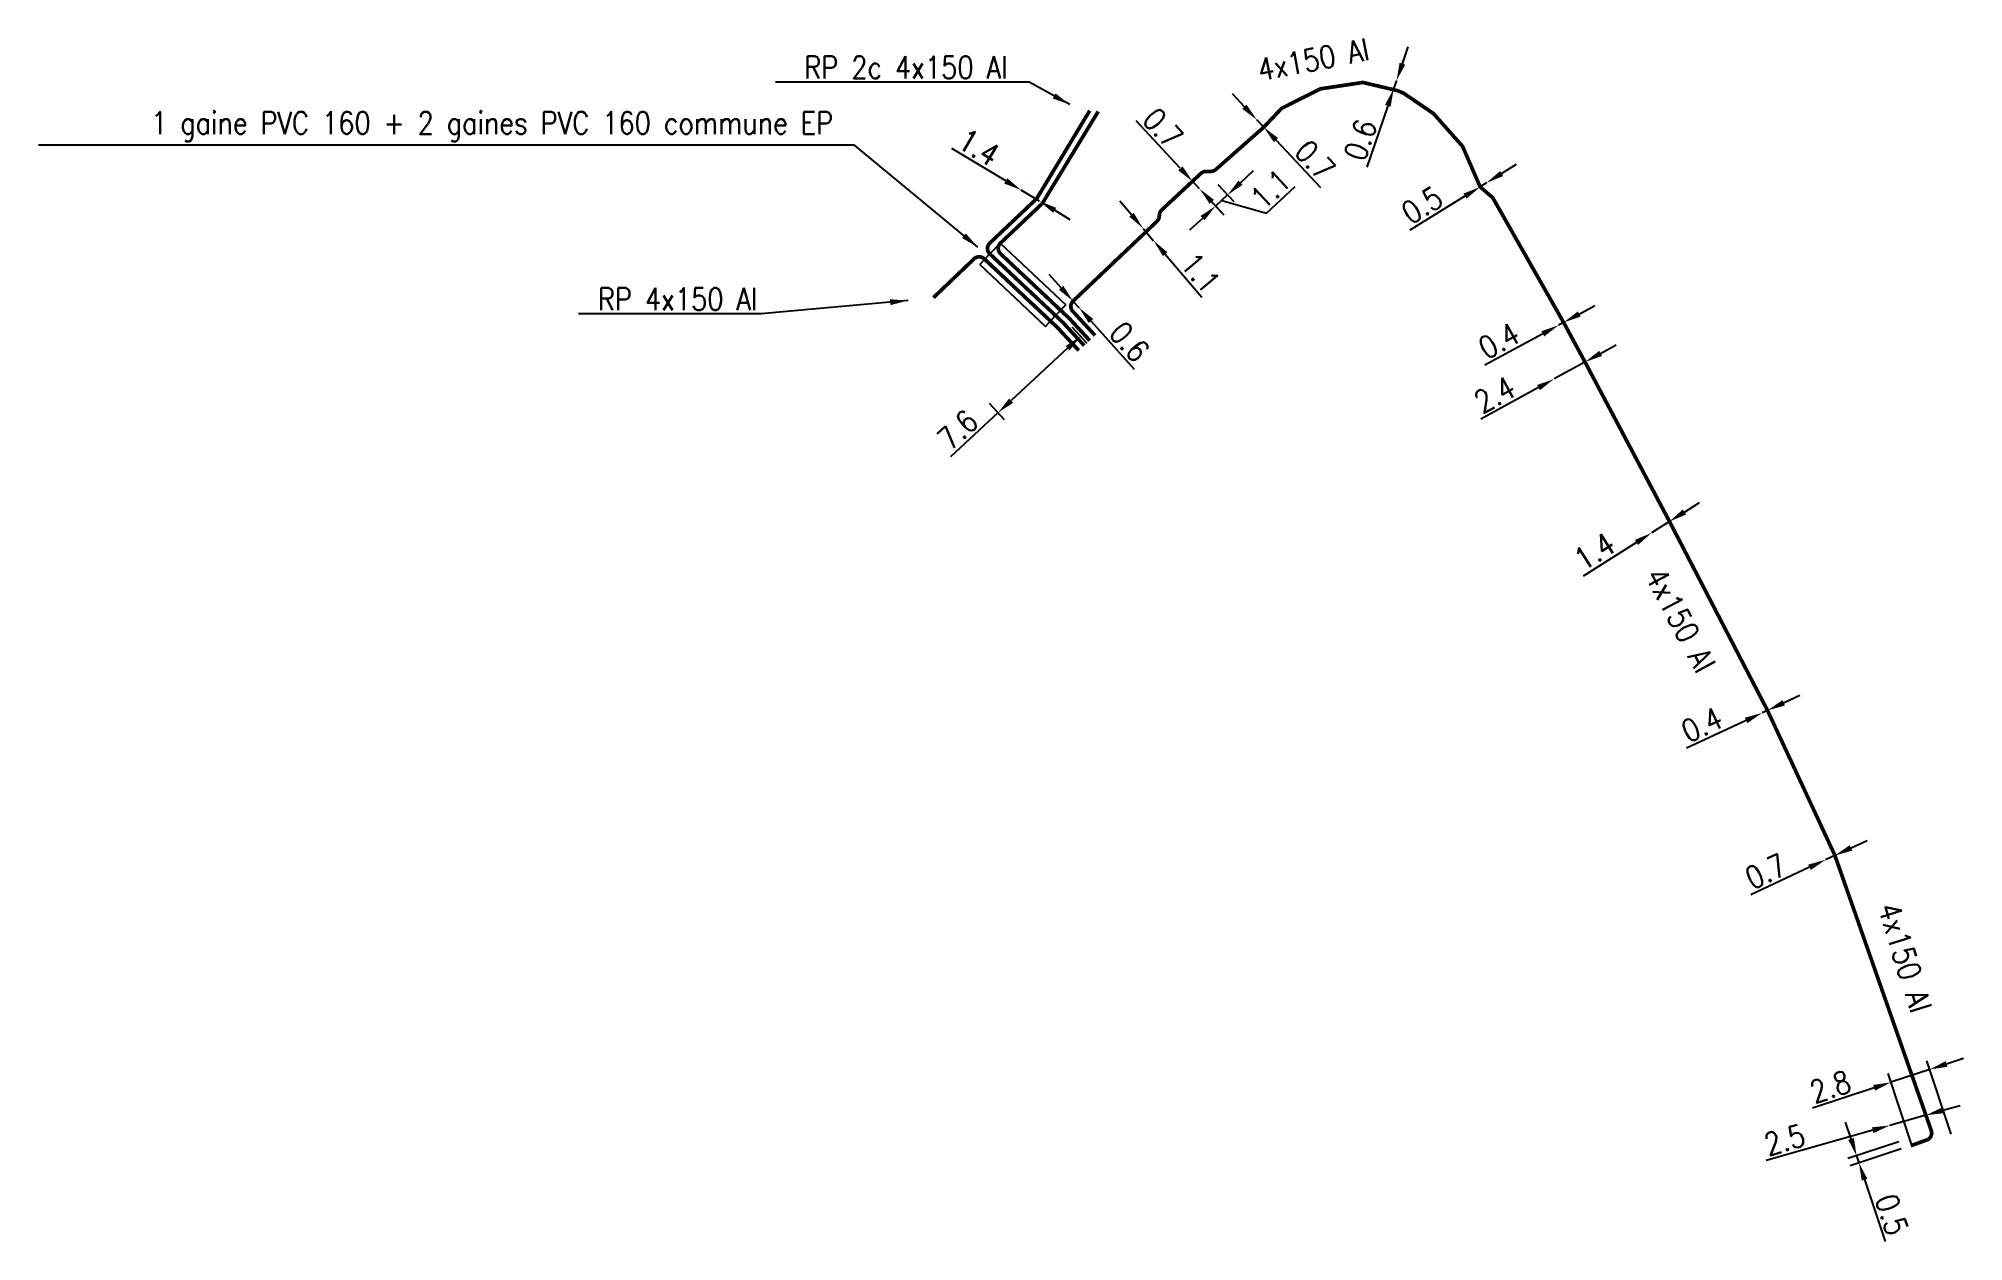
# Model space of a CAD drawing. Header units: millimetres. Extents: x 173000 to 173998, y 130000 to 131000.
# Drawn here: x 173868.6 to 173998.5, y 130574.2 to 130655.4 of the extents above; entities that cross this region are included whole.
import ezdxf

# ---------------------------------------------------------------- set-up
doc = ezdxf.new("R2010")
doc.units = ezdxf.units.MM
doc.header["$PDMODE"] = 34
doc.linetypes.add('B_ST_Al', pattern=[2000, 1000, 1000])
doc.layers.get('Defpoints').update_dxf_attribs({"linetype": 'CONTINUOUS'})
for name, color, linetype in [('B_100', 3, 'CONTINUOUS'), ('B_110', 1, 'CONTINUOUS'), ('B_400', 7, 'CONTINUOUS')]:
    doc.layers.add(name, color=color, linetype=linetype)
doc.styles.get("Standard").update_dxf_attribs({"font": 'romans.shx', "width": 0.85})
doc.dimstyles.get("Standard").update_dxf_attribs({"dimtxt": 1.5, "dimasz": 1.2, "dimexe": 0.625, "dimexo": 0.625, "dimgap": 0.25, "dimtad": 1, "dimdec": 1, "dimzin": 0, "dimdsep": 46, "dimtxsty": 'Standard', "dimcen": -0.5, "dimadec": 0, "dimazin": 0, "dimtfac": 1, "dimtdec": 1, "dimtmove": 0, "dimatfit": 3, "dimfxl": 1, "dimtolj": 1, "dimtzin": 0, "dimarcsym": 0})

msp = doc.modelspace()

# ---------------------------------------------------------------- texts
at = {"layer": 'B_100', "linetype": 'B_ST_Al', "char_height": 1.5, "attachment_point": 1}
for insert, rotation in [((173950.73, 130653.96), 10.9849), ((173978.25, 130619.83), 297.9285), ((173994.1, 130597.19), 287.3034)]:
    msp.add_mtext('4x150 Al', dxfattribs=dict(at, insert=insert, rotation=rotation))
at = {"layer": 'B_100', "insert": (173917.11, 130637.03), "char_height": 1.5, "attachment_point": 9}
msp.add_mtext('RP 4x150 Al', dxfattribs=at)
at = {"layer": 'B_110', "insert": (173933.98, 130652.67), "char_height": 1.5, "attachment_point": 9}
msp.add_mtext('RP 2c 4x150 Al', dxfattribs=at)
at = {"layer": 'B_400', "insert": (173922.21, 130648.42), "char_height": 1.5, "attachment_point": 9}
msp.add_mtext('1 gaine PVC 160 + 2 gaines PVC 160 commune EP', dxfattribs=at)

# ---------------------------------------------------------------- blocks, each defined once
blk = doc.blocks.new('*D14')
at = {"layer": 'B_110', "color": 0, "linetype": 'Continuous', "lineweight": -2}
for p, q in [((173933.86, 130645.76), (173930.22, 130647.95)), ((173936.13, 130644.39), (173934.89, 130645.14)), ((173935.21, 130645.67), (173935.21, 130645.67)), ((173936.45, 130644.92), (173936.45, 130644.92)), ((173937.16, 130643.77), (173938.18, 130643.15))]:
    blk.add_line(p, q, dxfattribs=at)
at = {"layer": 'B_110', "color": 0, "linetype": 'Continuous'}
for points in [[(173933.96, 130645.93), (173933.75, 130645.58), (173934.89, 130645.14)], [(173937.26, 130643.94), (173937.05, 130643.6), (173936.13, 130644.39)]]:
    blk.add_solid(points, dxfattribs=at)
at = {"layer": 'Defpoints', "color": 0, "linetype": 'Continuous'}
for p in [(173934.89, 130645.14), (173934.89, 130645.14), (173936.13, 130644.39)]:
    blk.add_point(p, dxfattribs=at)
at = {"layer": 'B_110', "color": 0, "linetype": 'Continuous', "insert": (173932.04, 130648.02), "char_height": 1.5, "attachment_point": 5, "rotation": 328.9435}
blk.add_mtext('\\A1;1.4', dxfattribs=at)
blk = doc.blocks.new('*D15')
at = {"layer": 'B_100', "color": 0, "linetype": 'Continuous', "lineweight": -2}
for p, q in [((173937.59, 130638.54), (173936.79, 130639.43)), ((173938.39, 130637.65), (173938.8, 130637.2)), ((173938.86, 130638.06), (173938.86, 130638.06)), ((173939.26, 130637.62), (173939.26, 130637.62)), ((173939.6, 130636.31), (173942.52, 130633.06))]:
    blk.add_line(p, q, dxfattribs=at)
at = {"layer": 'B_100', "color": 0, "linetype": 'Continuous'}
for points in [[(173937.74, 130638.67), (173937.44, 130638.41), (173938.39, 130637.65)], [(173939.75, 130636.44), (173939.45, 130636.17), (173938.8, 130637.2)]]:
    blk.add_solid(points, dxfattribs=at)
at = {"layer": 'Defpoints', "color": 0, "linetype": 'Continuous'}
for p in [(173938.39, 130637.65), (173938.8, 130637.2), (173938.8, 130637.2)]:
    blk.add_point(p, dxfattribs=at)
at = {"layer": 'B_100', "color": 0, "linetype": 'Continuous', "insert": (173942.2, 130634.9), "char_height": 1.5, "attachment_point": 5, "rotation": 311.9438}
blk.add_mtext('\\A1;0.6', dxfattribs=at)
blk = doc.blocks.new('*D16')
at = {"layer": 'B_100', "color": 0, "linetype": 'Continuous', "lineweight": -2}
for p, q in [((173938.32, 130635.91), (173939.33, 130634.81)), ((173938.03, 130634.46), (173934.21, 130630.93)), ((173932.74, 130630.75), (173933.75, 130629.65)), ((173933.33, 130630.11), (173930.12, 130627.14))]:
    blk.add_line(p, q, dxfattribs=at)
at = {"layer": 'B_100', "color": 0, "linetype": 'Continuous'}
for points in [[(173937.89, 130634.61), (173938.16, 130634.31), (173938.91, 130635.27)], [(173934.08, 130631.07), (173934.35, 130630.78), (173933.33, 130630.11)]]:
    blk.add_solid(points, dxfattribs=at)
at = {"layer": 'Defpoints', "color": 0, "linetype": 'Continuous'}
for p in [(173937.9, 130636.37), (173932.32, 130631.21), (173933.33, 130630.11)]:
    blk.add_point(p, dxfattribs=at)
at = {"layer": 'B_100', "color": 0, "linetype": 'Continuous', "insert": (173930.61, 130628.96), "char_height": 1.5, "attachment_point": 5, "rotation": 42.7681}
blk.add_mtext('\\A1;7.6', dxfattribs=at)
blk = doc.blocks.new('*D17')
at = {"layer": 'B_100', "color": 0, "linetype": 'Continuous', "lineweight": -2}
for p, q in [((173942.34, 130643.47), (173941.56, 130644.38)), ((173943.12, 130642.55), (173943.83, 130641.72)), ((173944.61, 130640.81), (173947.09, 130637.9))]:
    blk.add_line(p, q, dxfattribs=at)
at = {"layer": 'B_100', "color": 0, "linetype": 'Continuous'}
for points in [[(173942.49, 130643.6), (173942.19, 130643.34), (173943.12, 130642.55)], [(173944.76, 130640.94), (173944.46, 130640.68), (173943.83, 130641.72)]]:
    blk.add_solid(points, dxfattribs=at)
at = {"layer": 'Defpoints', "color": 0, "linetype": 'Continuous'}
for p in [(173943.12, 130642.55), (173943.83, 130641.72), (173943.83, 130641.72)]:
    blk.add_point(p, dxfattribs=at)
at = {"layer": 'B_100', "color": 0, "linetype": 'Continuous', "insert": (173947, 130639.55), "char_height": 1.5, "attachment_point": 5, "rotation": 310.4901}
blk.add_mtext('\\A1;1.1', dxfattribs=at)
blk = doc.blocks.new('*D18')
at = {"layer": 'B_100', "color": 0, "linetype": 'Continuous', "lineweight": -2}
for p, q in [((173945.63, 130646.61), (173942.65, 130649.8)), ((173946.93, 130645.22), (173946.45, 130645.73)), ((173947.75, 130644.34), (173948.57, 130643.47))]:
    blk.add_line(p, q, dxfattribs=at)
at = {"layer": 'B_100', "color": 0, "linetype": 'Continuous'}
for points in [[(173945.78, 130646.74), (173945.49, 130646.47), (173946.45, 130645.73)], [(173947.9, 130644.48), (173947.61, 130644.21), (173946.93, 130645.22)]]:
    blk.add_solid(points, dxfattribs=at)
at = {"layer": 'Defpoints', "color": 0, "linetype": 'Continuous'}
for p in [(173946.45, 130645.73), (173946.93, 130645.22), (173946.93, 130645.22)]:
    blk.add_point(p, dxfattribs=at)
at = {"layer": 'B_100', "color": 0, "linetype": 'Continuous', "insert": (173944.46, 130649.32), "char_height": 1.5, "attachment_point": 5, "rotation": 313.0987}
blk.add_mtext('\\A1;0.7', dxfattribs=at)
blk = doc.blocks.new('*D19')
at = {"layer": 'B_100', "color": 0, "linetype": 'Continuous', "lineweight": -2}
for p, q in [((173949.69, 130645.63), (173950.57, 130646.45)), ((173948.82, 130644.81), (173948.01, 130644.06)), ((173948.82, 130644.81), (173948.01, 130644.06)), ((173948.16, 130645.51), (173949.24, 130644.36)), ((173951.45, 130643.58), (173953.37, 130645.37)), ((173947.36, 130644.76), (173948.44, 130643.61)), ((173948.42, 130644.44), (173951.45, 130643.58)), ((173947.14, 130643.24), (173946.26, 130642.42))]:
    blk.add_line(p, q, dxfattribs=at)
at = {"layer": 'B_100', "color": 0, "linetype": 'Continuous'}
for points in [[(173949.56, 130645.78), (173949.83, 130645.49), (173948.82, 130644.81)], [(173947, 130643.39), (173947.27, 130643.1), (173948.01, 130644.06)]]:
    blk.add_solid(points, dxfattribs=at)
at = {"layer": 'Defpoints', "color": 0, "linetype": 'Continuous'}
for p in [(173946.93, 130645.22), (173947.74, 130645.97), (173948.01, 130644.06)]:
    blk.add_point(p, dxfattribs=at)
at = {"layer": 'B_100', "color": 0, "linetype": 'Continuous', "insert": (173951.72, 130645.2), "char_height": 1.5, "attachment_point": 5, "rotation": 43.0987}
blk.add_mtext('\\A1;1.1', dxfattribs=at)
blk = doc.blocks.new('*D20')
at = {"layer": 'B_100', "color": 0, "linetype": 'Continuous', "lineweight": -2}
for p, q in [((173949.96, 130650.76), (173949.14, 130651.63)), ((173950.78, 130649.89), (173951.26, 130649.38)), ((173952.09, 130648.51), (173955.08, 130645.32))]:
    blk.add_line(p, q, dxfattribs=at)
at = {"layer": 'B_100', "color": 0, "linetype": 'Continuous'}
for points in [[(173950.1, 130650.9), (173949.81, 130650.62), (173950.78, 130649.89)], [(173952.23, 130648.64), (173951.94, 130648.37), (173951.26, 130649.38)]]:
    blk.add_solid(points, dxfattribs=at)
at = {"layer": 'Defpoints', "color": 0, "linetype": 'Continuous'}
for p in [(173950.78, 130649.89), (173950.78, 130649.89), (173951.26, 130649.38)]:
    blk.add_point(p, dxfattribs=at)
at = {"layer": 'B_100', "color": 0, "linetype": 'Continuous', "insert": (173954.72, 130647.16), "char_height": 1.5, "attachment_point": 5, "rotation": 313.3027}
blk.add_mtext('\\A1;0.7', dxfattribs=at)
blk = doc.blocks.new('*D21')
at = {"layer": 'B_100', "color": 0, "linetype": 'Continuous', "lineweight": -2}
for p, q in [((173960.61, 130653.66), (173961, 130654.8)), ((173960.22, 130652.53), (173960.02, 130651.96)), ((173959.63, 130650.83), (173958.21, 130646.69))]:
    blk.add_line(p, q, dxfattribs=at)
at = {"layer": 'B_100', "color": 0, "linetype": 'Continuous'}
for points in [[(173960.42, 130653.73), (173960.8, 130653.6), (173960.22, 130652.53)], [(173959.44, 130650.89), (173959.82, 130650.76), (173960.02, 130651.96)]]:
    blk.add_solid(points, dxfattribs=at)
at = {"layer": 'Defpoints', "color": 0, "linetype": 'Continuous'}
for p in [(173960.02, 130651.96), (173960.22, 130652.53), (173960.22, 130652.53)]:
    blk.add_point(p, dxfattribs=at)
at = {"layer": 'B_100', "color": 0, "linetype": 'Continuous', "insert": (173957.78, 130648.52), "char_height": 1.5, "attachment_point": 5, "rotation": 70.9873}
blk.add_mtext('\\A1;0.6', dxfattribs=at)
blk = doc.blocks.new('*D22')
at = {"layer": 'B_100', "color": 0, "linetype": 'Continuous', "lineweight": -2}
for p, q in [((173967.3, 130646.25), (173968.32, 130646.88)), ((173966.28, 130645.62), (173965.86, 130645.35)), ((173964.83, 130644.73), (173961.11, 130642.43))]:
    blk.add_line(p, q, dxfattribs=at)
at = {"layer": 'B_100', "color": 0, "linetype": 'Continuous'}
for points in [[(173967.2, 130646.42), (173967.41, 130646.08), (173966.28, 130645.62)], [(173964.73, 130644.9), (173964.94, 130644.56), (173965.86, 130645.35)]]:
    blk.add_solid(points, dxfattribs=at)
at = {"layer": 'Defpoints', "color": 0, "linetype": 'Continuous'}
for p in [(173965.86, 130645.35), (173965.86, 130645.35), (173966.28, 130645.62)]:
    blk.add_point(p, dxfattribs=at)
at = {"layer": 'B_100', "color": 0, "linetype": 'Continuous', "insert": (173961.94, 130644.12), "char_height": 1.5, "attachment_point": 5, "rotation": 31.6477}
blk.add_mtext('\\A1;0.5', dxfattribs=at)
blk = doc.blocks.new('*D23')
at = {"layer": 'B_100', "color": 0, "linetype": 'Continuous', "lineweight": -2}
for p, q in [((173972.54, 130636.77), (173973.6, 130637.34)), ((173971.49, 130636.2), (173971.14, 130636.01)), ((173970.08, 130635.44), (173966.18, 130633.33))]:
    blk.add_line(p, q, dxfattribs=at)
at = {"layer": 'B_100', "color": 0, "linetype": 'Continuous'}
for points in [[(173969.99, 130635.61), (173970.18, 130635.26), (173971.14, 130636.01)], [(173972.45, 130636.95), (173972.64, 130636.6), (173971.49, 130636.2)]]:
    blk.add_solid(points, dxfattribs=at)
at = {"layer": 'Defpoints', "color": 0, "linetype": 'Continuous'}
for p in [(173971.14, 130636.01), (173971.14, 130636.01), (173971.49, 130636.2)]:
    blk.add_point(p, dxfattribs=at)
at = {"layer": 'B_100', "color": 0, "linetype": 'Continuous', "insert": (173967.13, 130634.97), "char_height": 1.5, "attachment_point": 5, "rotation": 28.4563}
blk.add_mtext('\\A1;0.4', dxfattribs=at)
blk = doc.blocks.new('*D24')
at = {"layer": 'B_100', "color": 0, "linetype": 'Continuous', "lineweight": -2}
for p, q in [((173973.98, 130634.11), (173975.03, 130634.69)), ((173972.93, 130633.53), (173970.85, 130632.39)), ((173969.79, 130631.81), (173965.91, 130629.67))]:
    blk.add_line(p, q, dxfattribs=at)
at = {"layer": 'B_100', "color": 0, "linetype": 'Continuous'}
for points in [[(173973.89, 130634.29), (173974.08, 130633.94), (173972.93, 130633.53)], [(173969.7, 130631.98), (173969.89, 130631.63), (173970.85, 130632.39)]]:
    blk.add_solid(points, dxfattribs=at)
at = {"layer": 'Defpoints', "color": 0, "linetype": 'Continuous'}
for p in [(173972.93, 130633.53), (173970.85, 130632.39), (173970.85, 130632.39)]:
    blk.add_point(p, dxfattribs=at)
at = {"layer": 'B_100', "color": 0, "linetype": 'Continuous', "insert": (173966.84, 130631.33), "char_height": 1.5, "attachment_point": 5, "rotation": 28.8153}
blk.add_mtext('\\A1;2.4', dxfattribs=at)
blk = doc.blocks.new('*D25')
at = {"layer": 'B_100', "color": 0, "linetype": 'Continuous', "lineweight": -2}
for p, q in [((173979.64, 130623.41), (173980.65, 130624.05)), ((173978.63, 130622.77), (173977.42, 130622)), ((173976.4, 130621.36), (173972.81, 130619.09))]:
    blk.add_line(p, q, dxfattribs=at)
at = {"layer": 'B_100', "color": 0, "linetype": 'Continuous'}
for points in [[(173979.53, 130623.58), (173979.75, 130623.24), (173978.63, 130622.77)], [(173976.3, 130621.53), (173976.51, 130621.19), (173977.42, 130622)]]:
    blk.add_solid(points, dxfattribs=at)
at = {"layer": 'Defpoints', "color": 0, "linetype": 'Continuous'}
for p in [(173978.63, 130622.77), (173977.42, 130622), (173977.42, 130622)]:
    blk.add_point(p, dxfattribs=at)
at = {"layer": 'B_100', "color": 0, "linetype": 'Continuous', "insert": (173973.57, 130620.75), "char_height": 1.5, "attachment_point": 5, "rotation": 32.3218}
blk.add_mtext('\\A1;1.4', dxfattribs=at)
blk = doc.blocks.new('*D26')
at = {"layer": 'B_100', "color": 0, "linetype": 'Continuous', "lineweight": -2}
for p, q in [((173985.24, 130610.02), (173984.88, 130609.85)), ((173986.33, 130610.53), (173987.42, 130611.04)), ((173983.8, 130609.34), (173979.78, 130607.47))]:
    blk.add_line(p, q, dxfattribs=at)
at = {"layer": 'B_100', "color": 0, "linetype": 'Continuous'}
for points in [[(173983.71, 130609.53), (173983.88, 130609.16), (173984.88, 130609.85)], [(173986.25, 130610.71), (173986.42, 130610.35), (173985.24, 130610.02)]]:
    blk.add_solid(points, dxfattribs=at)
at = {"layer": 'Defpoints', "color": 0, "linetype": 'Continuous'}
for p in [(173984.88, 130609.85), (173984.88, 130609.85), (173985.24, 130610.02)]:
    blk.add_point(p, dxfattribs=at)
at = {"layer": 'B_100', "color": 0, "linetype": 'Continuous', "insert": (173980.82, 130609.06), "char_height": 1.5, "attachment_point": 5, "rotation": 25.0865}
blk.add_mtext('\\A1;0.4', dxfattribs=at)
blk = doc.blocks.new('*D27')
at = {"layer": 'B_100', "color": 0, "linetype": 'Continuous', "lineweight": -2}
for p, q in [((173990.88, 130600.74), (173991.97, 130601.25)), ((173988.07, 130599.43), (173984.11, 130597.57)), ((173989.79, 130600.23), (173989.16, 130599.94))]:
    blk.add_line(p, q, dxfattribs=at)
at = {"layer": 'B_100', "color": 0, "linetype": 'Continuous'}
for points in [[(173990.79, 130600.92), (173990.96, 130600.56), (173989.79, 130600.23)], [(173987.99, 130599.61), (173988.16, 130599.25), (173989.16, 130599.94)]]:
    blk.add_solid(points, dxfattribs=at)
at = {"layer": 'Defpoints', "color": 0, "linetype": 'Continuous'}
for p in [(173989.16, 130599.94), (173989.16, 130599.94), (173989.79, 130600.23)]:
    blk.add_point(p, dxfattribs=at)
at = {"layer": 'B_100', "color": 0, "linetype": 'Continuous', "insert": (173985.13, 130599.15), "char_height": 1.5, "attachment_point": 5, "rotation": 25.0865}
blk.add_mtext('\\A1;0.7', dxfattribs=at)
blk = doc.blocks.new('*D28')
at = {"layer": 'B_100', "color": 0, "linetype": 'Continuous', "lineweight": -2}
for p, q in [((173995.93, 130582.7), (173993.49, 130582.01)), ((173997.08, 130583.03), (173998.24, 130583.36)), ((173992.34, 130581.69), (173985.15, 130579.65))]:
    blk.add_line(p, q, dxfattribs=at)
at = {"layer": 'B_100', "color": 0, "linetype": 'Continuous'}
for points in [[(173997.03, 130583.22), (173997.14, 130582.84), (173995.93, 130582.7)], [(173992.29, 130581.88), (173992.39, 130581.49), (173993.49, 130582.01)]]:
    blk.add_solid(points, dxfattribs=at)
at = {"layer": 'Defpoints', "color": 0, "linetype": 'Continuous'}
for p in [(173995.93, 130582.7), (173993.49, 130582.01), (173993.49, 130582.01)]:
    blk.add_point(p, dxfattribs=at)
at = {"layer": 'B_100', "color": 0, "linetype": 'Continuous', "insert": (173986.4, 130581.04), "char_height": 1.5, "attachment_point": 5, "rotation": 15.8179}
blk.add_mtext('\\A1;2.5', dxfattribs=at)
blk = doc.blocks.new('*D29')
at = {"layer": 'B_100', "color": 0, "linetype": 'Continuous', "lineweight": -2}
for p, q in [((173990.88, 130581.1), (173990.5, 130582.24)), ((173994.1, 130580.9), (173990.66, 130579.77)), ((173994.25, 130580.43), (173990.82, 130579.29)), ((173991.25, 130579.96), (173991.41, 130579.49)), ((173991.79, 130578.35), (173993.17, 130574.18))]:
    blk.add_line(p, q, dxfattribs=at)
at = {"layer": 'B_100', "color": 0, "linetype": 'Continuous'}
for points in [[(173991.07, 130581.16), (173990.69, 130581.04), (173991.25, 130579.96)], [(173991.98, 130578.41), (173991.6, 130578.29), (173991.41, 130579.49)]]:
    blk.add_solid(points, dxfattribs=at)
at = {"layer": 'Defpoints', "color": 0, "linetype": 'Continuous'}
for p in [(173991.25, 130579.96), (173994.69, 130581.1), (173994.85, 130580.62)]:
    blk.add_point(p, dxfattribs=at)
at = {"layer": 'B_100', "color": 0, "linetype": 'Continuous', "insert": (173993.62, 130575.99), "char_height": 1.5, "attachment_point": 5, "rotation": 288.2978}
blk.add_mtext('\\A1;0.5', dxfattribs=at)
blk = doc.blocks.new('*D30')
at = {"layer": 'B_100', "color": 0, "linetype": 'Continuous', "lineweight": -2}
for p, q in [((173997.63, 130581.41), (173995.99, 130586.38)), ((173997.32, 130586.16), (173998.46, 130586.54)), ((173995.02, 130580.55), (173993.38, 130585.52)), ((173996.19, 130585.79), (173993.57, 130584.92)), ((173992.43, 130584.55), (173988.28, 130583.17))]:
    blk.add_line(p, q, dxfattribs=at)
at = {"layer": 'B_100', "color": 0, "linetype": 'Continuous'}
for points in [[(173997.26, 130586.35), (173997.39, 130585.97), (173996.19, 130585.79)], [(173992.37, 130584.74), (173992.5, 130584.36), (173993.57, 130584.92)]]:
    blk.add_solid(points, dxfattribs=at)
at = {"layer": 'Defpoints', "color": 0, "linetype": 'Continuous'}
for p in [(173993.57, 130584.92), (173995.22, 130579.96), (173997.83, 130580.82)]:
    blk.add_point(p, dxfattribs=at)
at = {"layer": 'B_100', "color": 0, "linetype": 'Continuous', "insert": (173989.48, 130584.62), "char_height": 1.5, "attachment_point": 5, "rotation": 18.2978}
blk.add_mtext('\\A1;2.8', dxfattribs=at)

# ---------------------------------------------------------------- dimensions: what is measured, and where the dimension line sits
at = {"layer": 'B_100', "linetype": 'Continuous'}
for base, p1, p2, angle, picture, middle in [((173960.22, 130652.53), (173960.02, 130651.96), (173960.22, 130652.53), 70.9873, '*D21', (173958.72, 130648.19)), ((173950.78, 130649.89), (173951.26, 130649.38), (173950.78, 130649.89), 133.3027, '*D20', (173954, 130646.48)), ((173946.93, 130645.22), (173946.45, 130645.73), (173946.93, 130645.22), 313.0987, '*D18', (173943.73, 130648.64)), ((173965.86, 130645.35), (173966.28, 130645.62), (173965.86, 130645.35), 211.6477, '*D22', (173962.46, 130643.26)), ((173943.83, 130641.72), (173943.12, 130642.55), (173943.83, 130641.72), 310.4901, '*D17', (173946.24, 130638.9)), ((173938.8, 130637.2), (173938.39, 130637.65), (173938.8, 130637.2), 311.9438, '*D15', (173941.46, 130634.24)), ((173971.14, 130636.01), (173971.49, 130636.2), (173971.14, 130636.01), 208.4563, '*D23', (173967.61, 130634.1)), ((173933.33, 130630.11), (173937.9, 130636.37), (173932.32, 130631.21), 222.7681, '*D16', (173931.29, 130628.22)), ((173970.85, 130632.39), (173972.93, 130633.53), (173970.85, 130632.39), 208.8153, '*D24', (173967.33, 130630.45)), ((173977.42, 130622), (173978.63, 130622.77), (173977.42, 130622), 212.3218, '*D25', (173974.1, 130619.9)), ((173984.88, 130609.85), (173985.24, 130610.02), (173984.88, 130609.85), 205.0865, '*D26', (173981.24, 130608.15)), ((173989.16, 130599.94), (173989.79, 130600.23), (173989.16, 130599.94), 205.0865, '*D27', (173985.55, 130598.25)), ((173993.57, 130584.92), (173997.83, 130580.82), (173995.22, 130579.96), 198.2978, '*D30', (173989.79, 130583.67)), ((173993.49, 130582.01), (173995.93, 130582.7), (173993.49, 130582.01), 195.8179, '*D28', (173986.68, 130580.08)), ((173991.25, 130579.96), (173994.85, 130580.62), (173994.69, 130581.1), 108.2978, '*D29', (173992.67, 130575.68))]:
    dim = msp.add_linear_dim(base=base, p1=p1, p2=p2, angle=angle, dimstyle='Standard', dxfattribs=at)
    dim.commit()
    dim.dimension.update_dxf_attribs({"geometry": picture, "text_midpoint": middle, "dimtype": 161})
dim = msp.add_linear_dim(base=(173948.01, 130644.06), p1=(173947.74, 130645.97), p2=(173946.93, 130645.22), angle=223.0987, dimstyle='Standard', override={"dimtmove": 1}, dxfattribs=at)
dim.commit()
dim.dimension.update_dxf_attribs({"geometry": '*D19', "text_midpoint": (173951.63, 130643.75), "dimtype": 161})
at = {"layer": 'B_110', "linetype": 'Continuous'}
dim = msp.add_linear_dim(base=(173934.89, 130645.14), p1=(173936.13, 130644.39), p2=(173934.89, 130645.14), angle=328.9435, dimstyle='Standard', dxfattribs=at)
dim.commit()
dim.dimension.update_dxf_attribs({"geometry": '*D14', "text_midpoint": (173931.52, 130647.16), "dimtype": 160})

# ---------------------------------------------------------------- linework, layer by layer
at = {"layer": 'B_100', "linetype": 'B_ST_Al', "const_width": 0.25, "flags": 128}
for points in [[(173994.96, 130580.66), (173995.99, 130581.03, 0.412706), (173996.29, 130581.66), (173989.79, 130600.23), (173985.24, 130610.02), (173978.63, 130622.77), (173972.93, 130633.53), (173971.49, 130636.2), (173966.74, 130644.56, 0.08667), (173966.63, 130644.69), (173965.94, 130645.28, -0.113946), (173965.81, 130645.46), (173964.67, 130648.09), (173962.71, 130650.3), (173960.7, 130651.67), (173960.31, 130651.84), (173957.95, 130652.4), (173955.09, 130651.97), (173952.46, 130650.65), (173951.26, 130649.38), (173948.03, 130646.53, -0.181838), (173947.7, 130646.4), (173947.37, 130646.4, 0.188399), (173947.03, 130646.27), (173944.38, 130643.8, 0.182718), (173944.22, 130643.49), (173944.21, 130643.35, -0.182718), (173944.06, 130643.03), (173938.4, 130637.65, 0.410314), (173938.38, 130636.95), (173939.88, 130635.32)], [(173928.98, 130637.88), (173931.71, 130640.49, -0.398608), (173932.4, 130640.5), (173937.36, 130635.84), (173938.78, 130634.31)]]:
    msp.add_lwpolyline(points, format="xyb", dxfattribs=at)
at = {"layer": 'B_110', "linetype": 'B_ST_Al', "const_width": 0.25, "flags": 128}
for points in [[(173939.52, 130650.5), (173935.96, 130644.59, -0.085975), (173935.9, 130644.52), (173932.78, 130641.56, 0.43118), (173932.78, 130640.83), (173937.71, 130636.2, -0.017656), (173937.72, 130636.19), (173939.15, 130634.64)], [(173940.09, 130650.44), (173936.38, 130644.33, -0.078011), (173936.23, 130644.15), (173933.5, 130641.56, 0.43118), (173933.51, 130640.83), (173938.05, 130636.56, -0.017656), (173938.09, 130636.53), (173939.52, 130634.98)]]:
    msp.add_lwpolyline(points, format="xyb", dxfattribs=at)
at = {"layer": 'B_400', "color": 7, "linetype": 'CONTINUOUS'}
for p, q in [((173933.47, 130641.56), (173932.78, 130640.84)), ((173933.47, 130641.56), (173937.9, 130637.39)), ((173932.1, 130640.11), (173932.78, 130640.84)), ((173932.1, 130640.11), (173936.53, 130635.94)), ((173937.9, 130637.39), (173937.21, 130636.67)), ((173936.53, 130635.94), (173937.21, 130636.67))]:
    msp.add_line(p, q, dxfattribs=at)

msp.set_redraw_order([(e.dxf.handle, doc.entitydb.next_handle()) for e in msp.query("TEXT MTEXT ATTDEF DIMENSION ARC_DIMENSION")])  # texts and dimensions are drawn at this point

# ---------------------------------------------------------------- leaders
at = {"layer": 'B_100', "annotation_type": 0, "has_hookline": 1, "hookline_direction": 1, "text_width": 12.08}
msp.add_leader([(173927.26, 130637.68), (173917.36, 130636.78)], dimstyle='Standard', dxfattribs=at)
at = {"layer": 'B_110', "annotation_type": 0, "has_hookline": 1, "hookline_direction": 1, "text_width": 15.66}
msp.add_leader([(173938.17, 130650.91), (173935.43, 130652.42), (173934.23, 130652.42)], dimstyle='Standard', dxfattribs=at)
at = {"layer": 'B_400', "annotation_type": 0, "has_hookline": 1, "hookline_direction": 1, "text_width": 53.61}
msp.add_leader([(173931.96, 130641.29), (173923.66, 130648.17), (173922.46, 130648.17)], dimstyle='Standard', dxfattribs=at)

doc.saveas('drawing.dxf')
